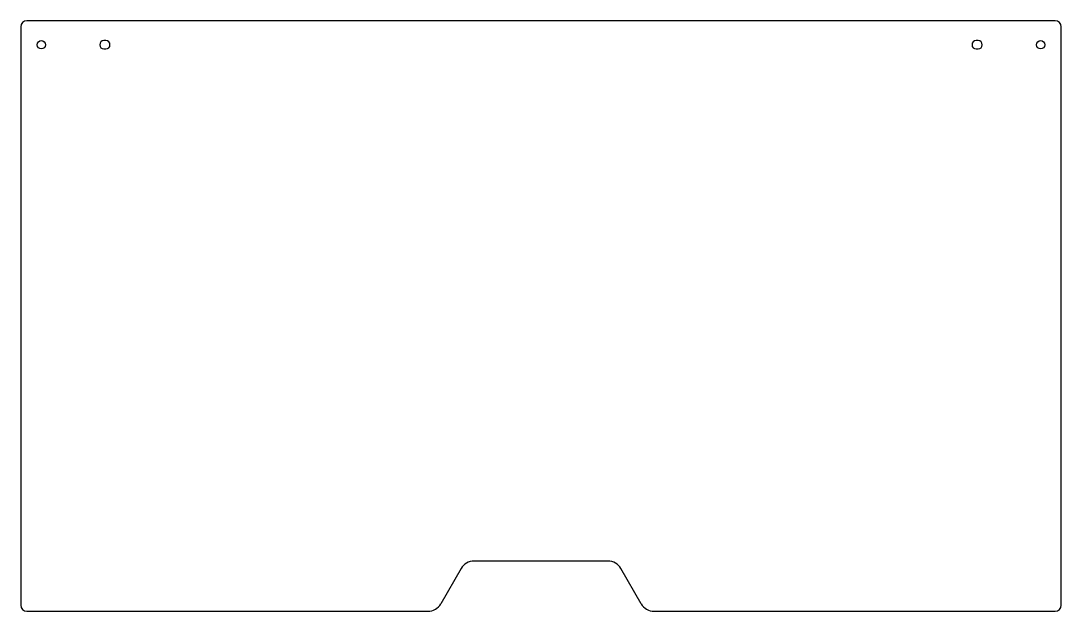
# Model space of a CAD drawing. Header units: millimetres. Extents: x 3 to 1005, y -8 to 286.
# Drawn here: x 486 to 1005, y -8 to 286 of the extents above; entities that cross this region are included whole.
import ezdxf

# ---------------------------------------------------------------- set-up
doc = ezdxf.new("R2010")
doc.units = ezdxf.units.MM

msp = doc.modelspace()

# ---------------------------------------------------------------- linework, layer by layer
at = {"color": 7, "linetype": 'Continuous', "lineweight": 25}
for p, q in [((1002.1136, 286.2847), (488.7136, 286.2847)), ((485.7136, 283.2847), (485.7136, -5.4153)), ((1005.1136, -5.4153), (1005.1136, 283.2847)), ((528.1636, 276.4097), (527.1636, 276.4097)), ((963.6636, 276.4097), (962.6636, 276.4097)), ((527.1636, 272.2597), (528.1636, 272.2597)), ((962.6636, 272.2597), (963.6636, 272.2597)), ((778.8148, 16.5847), (712.0124, 16.5847)), ((705.5172, 12.8347), (695.4136, -4.6653)), ((795.4136, -4.6653), (785.31, 12.8347)), ((488.7136, -8.4153), (688.9184, -8.4153)), ((801.9088, -8.4153), (1002.1136, -8.4153))]:
    msp.add_line(p, q, dxfattribs=at)
for centre in [(495.9636, 274.3347), (994.8636, 274.3347)]:
    msp.add_circle(centre, 2.075, dxfattribs=at)
for centre, radius, start, end in [((488.7136, 283.2847), 3, 90, 180), ((1002.1136, 283.2847), 3, 0, 90), ((527.1636, 274.3347), 2.075, 90, 270), ((528.1636, 274.3347), 2.075, 270, 90), ((962.6636, 274.3347), 2.075, 90, 270), ((963.6636, 274.3347), 2.075, 270, 90), ((712.0124, 9.0847), 7.5, 90, 150), ((778.8148, 9.0847), 7.5, 30, 90), ((688.9184, -0.9153), 7.5, 270, 330), ((801.9088, -0.9153), 7.5, 210, 270), ((488.7136, -5.4153), 3, 180, 270), ((1002.1136, -5.4153), 3, 270, 0)]:
    msp.add_arc(centre, radius, start, end, dxfattribs=at)

doc.saveas('drawing.dxf')
